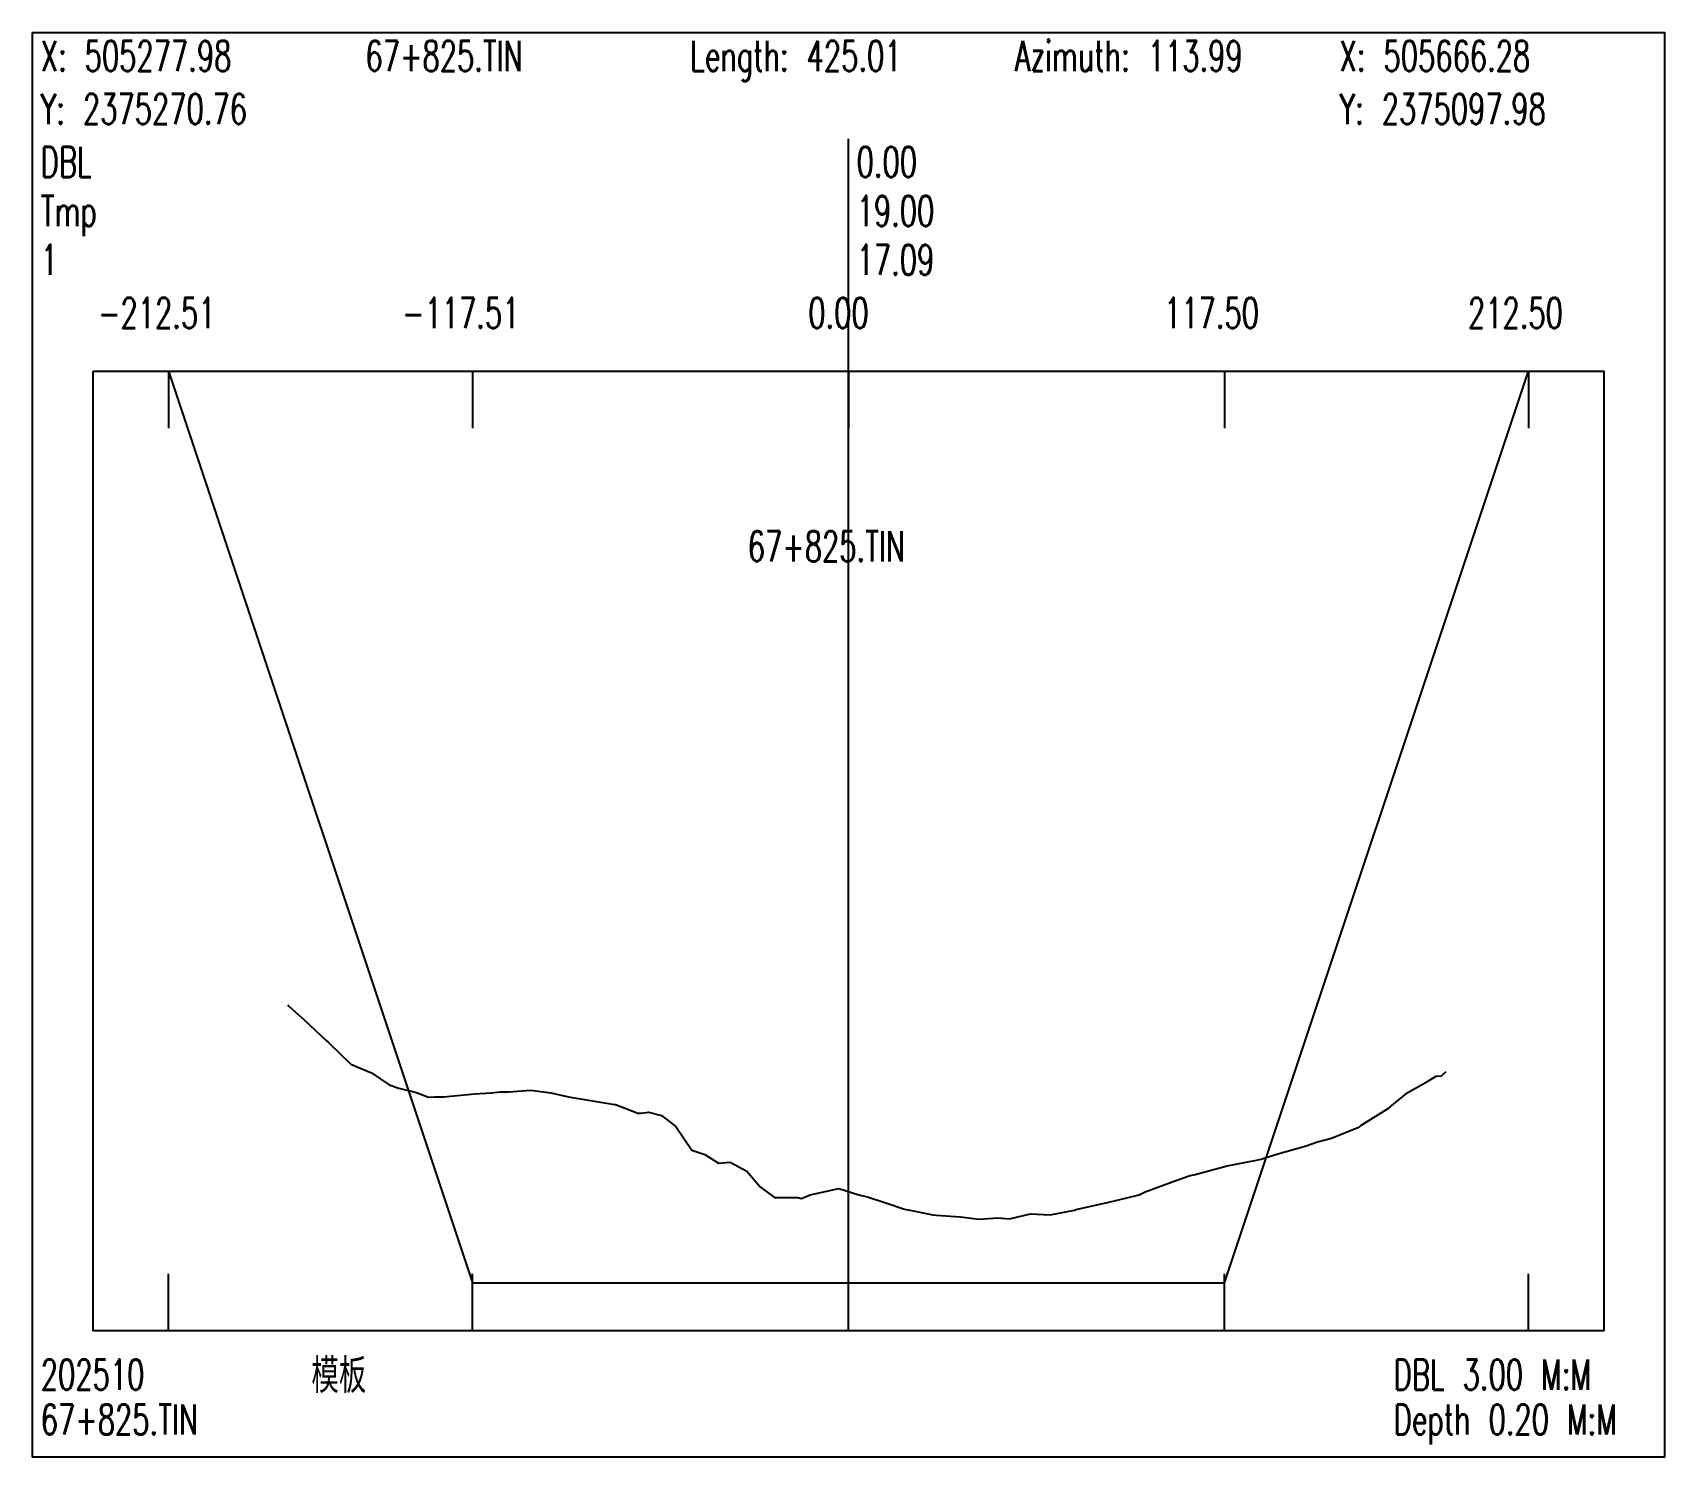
# Model space of a CAD drawing. Extents: x 1 to 171, y -4306 to 0.
# Drawn here: x 1 to 171, y -593.9 to -445.4 of the extents above; entities that cross this region are included whole.
import ezdxf

# ---------------------------------------------------------------- set-up
doc = ezdxf.new("R2010")
doc.units = 0
doc.header["$MEASUREMENT"] = 0
doc.layers.add('LABELS', color=7, linetype='Continuous')
doc.layers.add('XSECTION', color=7, linetype='Continuous')
doc.styles.get("Standard").update_dxf_attribs({"font": 'txt.shx'})

msp = doc.modelspace()

# ---------------------------------------------------------------- texts
at = {"layer": 'LABELS', "color": 0, "width": 0.666667}
for s, height, p in [('X: 505277.98', 3.1482, (1.85, -449.44)), ('67+825.TIN', 3.148, (35.68, -449.44)), ('Length: 425.01', 3.1482, (69.51, -449.44)), ('Azimuth: 113.99', 3.1482, (103.34, -449.44)), ('X: 505666.28', 3.1482, (137.17, -449.44)), ('Y: 2375270.76', 3.1482, (1.85, -454.96)), ('Y: 2375097.98', 3.1482, (137.17, -454.96)), ('DBL', 3.148, (1.85, -460.49)), ('0.00', 3.148, (86.85, -460.49)), ('0.00', 3.148, (86.85, -460.49)), ('Tmp', 3.148, (1.85, -465.59)), ('19.00', 3.148, (86.85, -465.59)), ('19.00', 3.148, (86.85, -465.59)), ('-212.51', 3.148, (7.82, -476.22)), ('-117.51', 3.148, (39.49, -476.22)), ('0.00', 3.148, (81.81, -476.22)), ('117.50', 3.148, (118.87, -476.22)), ('212.50', 3.148, (150.54, -476.22)), ('67+825.TIN', 3.148, (75.51, -500.54)), ('模板', 3.148, (30.04, -586.85)), ('DBL 3.00 M:M', 3.1482, (142.81, -586.85)), ('67+825.TIN', 3.148, (1.85, -591.53)), ('Depth 0.20 M:M', 3.1482, (142.81, -591.53))]:
    msp.add_text(s, height=height, dxfattribs=at).set_placement(p)
at = {"layer": 'LABELS', "color": 1, "width": 0.666667}
for s, height, p in [('1', 3.15, (1.85, -470.69)), ('17.09', 3.148, (86.85, -470.69)), ('17.09', 3.148, (86.85, -470.69)), ('202510', 3.148, (1.85, -586.85))]:
    msp.add_text(s, height=height, dxfattribs=at).set_placement(p)

# ---------------------------------------------------------------- linework, layer by layer
at = {"layer": 'XSECTION', "color": 0, "linetype": 'Continuous'}
for points in [[(1, -445.44), (171, -445.44), (171, -593.9), (1, -593.9), (1, -445.44)], [(86, -580.73), (86, -456.49)], [(86, -580.73), (86, -456.49)], [(7.3, -480.73), (164.71, -480.73), (164.71, -580.73), (7.3, -580.73), (7.3, -480.73)], [(15.17, -480.73), (15.17, -486.66)], [(15.17, -480.73), (46.83, -575.73)], [(15.17, -480.73), (46.83, -575.73)], [(46.83, -480.73), (46.83, -486.66)], [(86, -480.73), (86, -486.66)], [(125.17, -480.73), (125.17, -486.66)], [(125.17, -575.73), (156.84, -480.73)], [(125.17, -575.73), (156.84, -480.73)], [(156.84, -480.73), (156.84, -486.66)], [(15.17, -580.73), (15.17, -574.79)], [(46.83, -580.73), (46.83, -574.79)], [(46.83, -575.73), (86, -575.73)], [(46.83, -575.73), (46.83, -575.73)], [(46.83, -575.73), (86, -575.73)], [(86, -580.73), (86, -574.79)], [(86, -575.73), (125.17, -575.73)], [(86, -575.73), (125.17, -575.73)], [(125.17, -580.73), (125.17, -574.79)], [(125.17, -575.73), (125.17, -575.73)], [(156.84, -580.73), (156.84, -574.79)]]:
    msp.add_lwpolyline(points, dxfattribs=at)
at = {"layer": 'XSECTION', "color": 1, "linetype": 'Continuous'}
msp.add_lwpolyline([(27.58, -546.73), (27.7, -546.88), (29.31, -548.33), (31.53, -550.43), (31.84, -550.68), (34.15, -552.93), (36.29, -553.83), (38.16, -555.08), (39.15, -555.43), (41, -555.88), (42.23, -556.38), (42.84, -556.33), (43.83, -556.33), (47.04, -556.03), (48.79, -555.93), (49.67, -555.83), (50.63, -555.83), (52.86, -555.63), (54.98, -555.93), (56.82, -556.33), (61.63, -557.13), (61.72, -557.13), (62.01, -557.23), (64.07, -558.03), (64.41, -558.03), (65.17, -557.93), (66.51, -558.28), (68, -559.43), (69.69, -561.88), (71.05, -562.33), (72.46, -563.23), (73.69, -563.13), (75.42, -564.08), (76.84, -565.73), (78.29, -566.83), (80.73, -566.83), (81.1, -566.93), (82.01, -566.53), (85, -565.88), (87.09, -566.53), (88.07, -566.78), (89.9, -567.38), (91.85, -568.03), (92.38, -568.13), (94.79, -568.63), (95.1, -568.68), (97.66, -568.83), (99.57, -569.08), (101.57, -568.93), (102.76, -569.03), (104.98, -568.53), (107.02, -568.63), (109.54, -568.13), (109.55, -568.13), (109.67, -568.08), (112.99, -567.33), (113.85, -567.13), (116.27, -566.53), (116.92, -566.23), (120.2, -565.03), (121.59, -564.53), (122.12, -564.43), (125.47, -563.53), (128.52, -562.93), (129, -562.83), (129.41, -562.68), (130.72, -562.28), (133.58, -561.48), (134.87, -561.03), (136.32, -560.63), (139.07, -559.53), (139.22, -559.48), (139.38, -559.33), (142.32, -557.48), (142.42, -557.38), (144.27, -555.88), (146.44, -554.68), (147.04, -554.28), (147.22, -554.18), (147.8, -554.13), (148.26, -553.68)], dxfattribs=at)

msp.set_redraw_order([(e.dxf.handle, doc.entitydb.next_handle()) for e in msp.query("TEXT MTEXT ATTDEF DIMENSION ARC_DIMENSION")])  # texts and dimensions are drawn at this point

doc.saveas('drawing.dxf')
